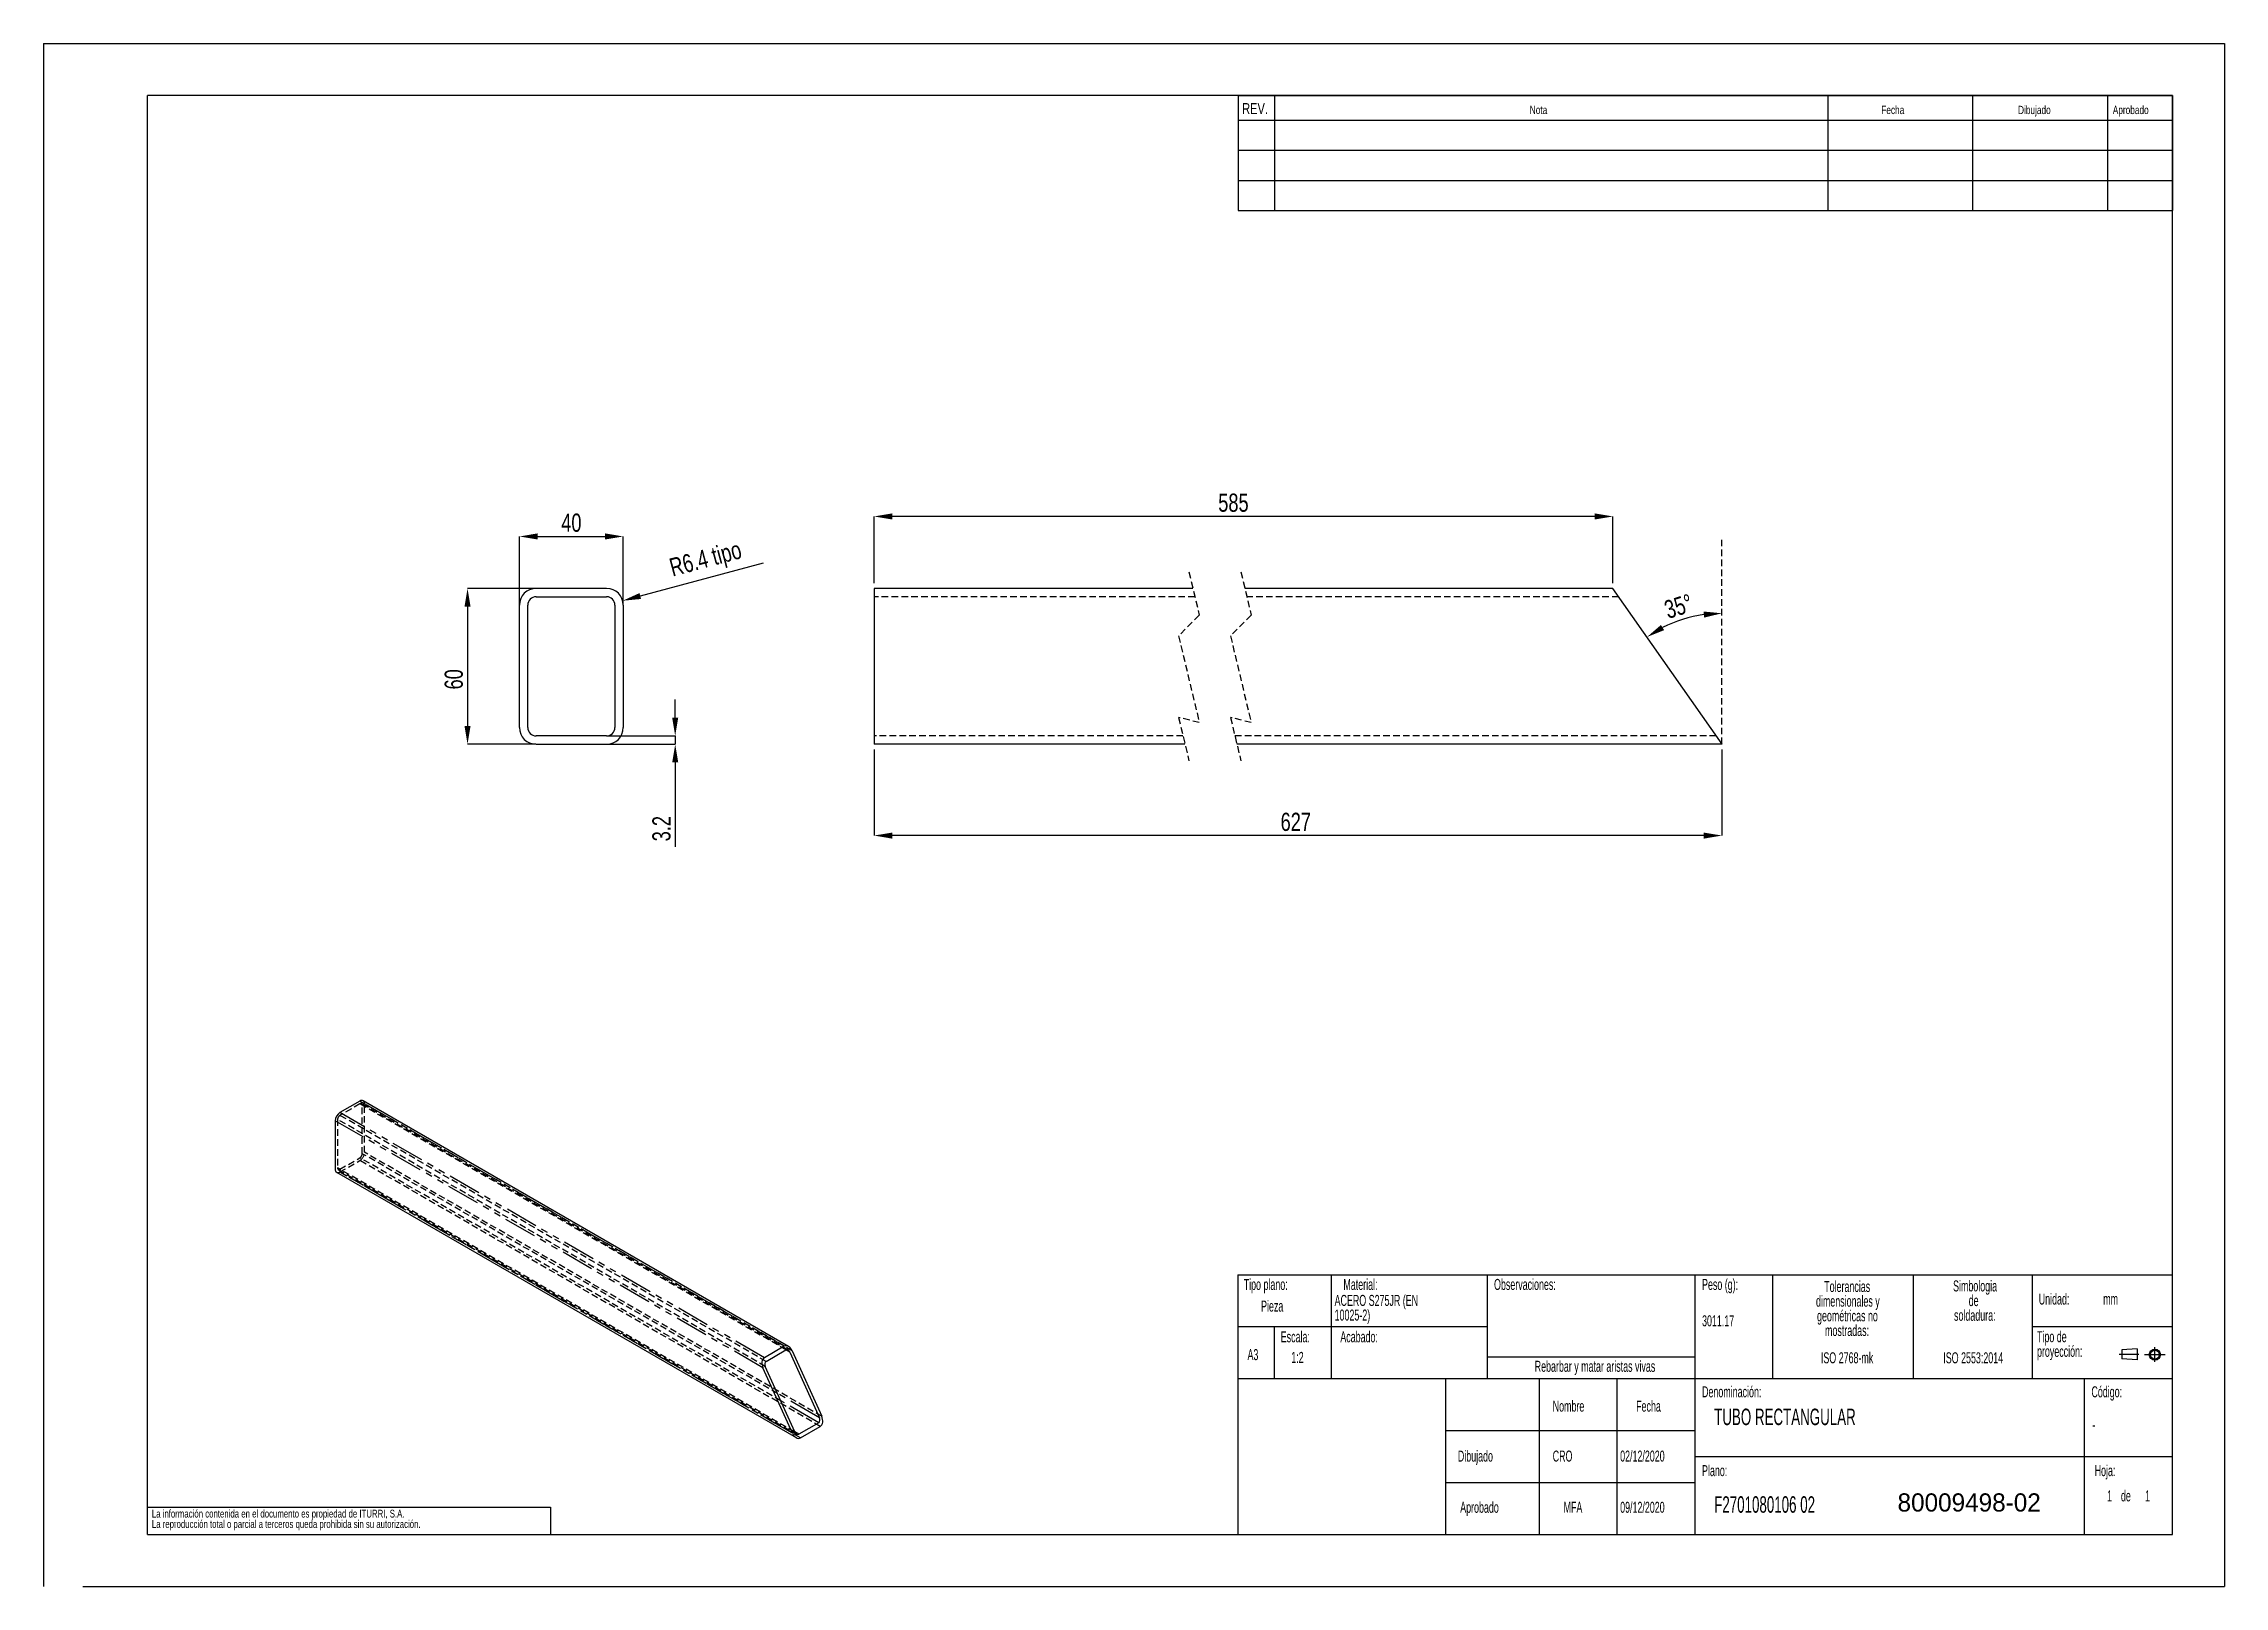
# Model space of a CAD drawing. Extents: x 0 to 2826, y 0 to 813.
# Drawn here: x 0 to 420, y 0 to 297 of the extents above; entities that cross this region are included whole.
import ezdxf

# ---------------------------------------------------------------- set-up
doc = ezdxf.new("R2010")
doc.units = 0
doc.header["$PDSIZE"] = -1
for name, pattern in [('SLD-CENTRADA-DOBLE', [12.7, 6.35, -1.27, 1.27, -1.27, 1.27, -1.27]), ('SLD-CENTRADA-TRAZOS-LARGOS', [19.05, 15.24, -1.27, 1.27, -1.27]), ('SLD-CONTINUA', [0]), ('SLD-DISCONTINUA', [1.905, 1.27, -0.635])]:
    doc.linetypes.add(name, pattern=pattern)
doc.layers.get('0').update_dxf_attribs({"linetype": 'CONTINUOUS'})
doc.layers.get('Defpoints').update_dxf_attribs({"linetype": 'CONTINUOUS'})
doc.layers.add('FORMATO', color=7, linetype='SLD-CONTINUA')
doc.layers.add('SLD-0', color=179, linetype='SLD-CONTINUA')
doc.styles.add('SLDTEXTSTYLE0', font='TXT', dxfattribs={"width": 0.605})
doc.styles.add('SLDTEXTSTYLE1', font='TXT', dxfattribs={"width": 0.75})
doc.dimstyles.new('SLDDIMSTYLE0', dxfattribs={"dimtxt": 3.5, "dimasz": 3.5, "dimexe": 0, "dimexo": 0.0625, "dimgap": 0.875, "dimtad": 1, "dimdec": 1, "dimlfac": 2, "dimrnd": 1e-09, "dimzin": 12, "dimdsep": 46, "dimtxsty": 'SLDTEXTSTYLE1', "dimsah": 1, "dimcen": 0.09, "dimadec": 0, "dimazin": 0, "dimtfac": 1, "dimtdec": 1, "dimtofl": 0, "dimtmove": 0, "dimatfit": 3, "dimfxl": 0, "dimtolj": 1, "dimtzin": 12, "dimarcsym": 0})
doc.dimstyles.new('SLDDIMSTYLE1', dxfattribs={"dimtxt": 3.5, "dimasz": 3.5, "dimexe": 0, "dimexo": 0.0625, "dimgap": 0.875, "dimtad": 1, "dimdec": 1, "dimlfac": 2, "dimrnd": 1e-09, "dimzin": 12, "dimdsep": 46, "dimtxsty": 'SLDTEXTSTYLE1', "dimsah": 1, "dimcen": 0.09, "dimadec": 0, "dimazin": 0, "dimtfac": 1, "dimtdec": 1, "dimtmove": 0, "dimatfit": 0, "dimfxl": 0, "dimtolj": 1, "dimtzin": 12, "dimarcsym": 0})
doc.dimstyles.new('SLDDIMSTYLE2', dxfattribs={"dimtxt": 3.5, "dimasz": 3.5, "dimexe": 0, "dimexo": 0.0625, "dimgap": 0.875, "dimtad": 1, "dimdec": 1, "dimlfac": 2, "dimrnd": 1e-09, "dimzin": 12, "dimdsep": 46, "dimtxsty": 'SLDTEXTSTYLE1', "dimsah": 1, "dimcen": 0, "dimadec": 0, "dimazin": 0, "dimtfac": 1, "dimtdec": 1, "dimtofl": 0, "dimtmove": 0, "dimatfit": 3, "dimfxl": 0, "dimtolj": 1, "dimtzin": 12, "dimarcsym": 0})

msp = doc.modelspace()

# ---------------------------------------------------------------- texts
at = {"insert": (357.053, 17.904), "char_height": 3.5, "width": 30.0125, "attachment_point": 1}
msp.add_mtext('80009498-02', dxfattribs=at)
at = {"layer": 'FORMATO', "attachment_point": 1, "style": 'SLDTEXTSTYLE1'}
for s, insert, char_height in [('REV.', (230.836, 285.552), 2.1167), ('Nota', (286.224, 285.026), 1.5875), ('Fecha', (353.926, 285.026), 1.5875), ('Dibujado', (380.261, 285.026), 1.5875), ('Aprobado', (398.51, 285.026), 1.5875)]:
    msp.add_mtext(s, dxfattribs=dict(at, insert=insert, char_height=char_height))
at = {"layer": 'SLD-0', "style": 'SLDTEXTSTYLE0'}
for s, insert, char_height, attachment_point in [('Tipo plano:', (231.129, 59.181), 2.11667, 1), ('Tipo plano:', (231.129, 59.181), 2.11667, 1), ('Material:', (250.33, 59.181), 2.1167, 1), ('Material:', (250.33, 59.181), 2.1167, 1), ('Observaciones:', (279.339, 59.181), 2.11667, 1), ('Observaciones:', (279.339, 59.181), 2.11667, 1), ('Peso (g):', (319.403, 59.181), 2.1167, 1), ('Peso (g):', (319.403, 59.181), 2.1167, 1), ('Pieza', (234.473, 55.019), 2.1167, 1), ('Pieza', (234.473, 55.019), 2.1167, 1), ('Unidad:', (384.246, 56.371), 2.1167, 1), ('Unidad:', (384.246, 56.371), 2.1167, 1), ('mm', (396.662, 56.371), 2.1167, 1), ('mm', (396.662, 56.371), 2.1167, 1), ('3011.17', (319.403, 52.181), 2.1167, 1), ('3011.17', (319.403, 52.181), 2.1167, 1), ('Escala:', (238.263, 49.101), 2.1167, 1), ('Escala:', (238.263, 49.101), 2.1167, 1), ('Acabado:', (249.738, 49.101), 2.1167, 1), ('Acabado:', (249.738, 49.101), 2.1167, 1), ('A3', (231.859, 45.674), 2.1167, 1), ('A3', (231.859, 45.674), 2.1167, 1), ('1:2', (240.29, 45.135), 2.1167, 1), ('1:2', (240.29, 45.135), 2.1167, 1), ('Rebarbar y matar aristas vivas', (298.785, 43.424), 2.11667, 2), ('Rebarbar y matar aristas vivas', (298.785, 43.424), 2.11667, 2), ('ISO 2768-mk', (347.337, 45.06), 2.11667, 2), ('ISO 2768-mk', (347.337, 45.06), 2.11667, 2), ('ISO 2553:2014', (371.625, 45.06), 2.11667, 2), ('ISO 2553:2014', (371.625, 45.06), 2.11667, 2), ('Denominación:', (319.403, 38.514), 2.11667, 1), ('Denominación:', (319.403, 38.514), 2.11667, 1), ('Código:', (394.398, 38.514), 2.1167, 1), ('Código:', (394.398, 38.514), 2.1167, 1), ('Nombre', (290.638, 35.755), 2.1167, 1), ('Nombre', (290.638, 35.755), 2.1167, 1), ('Fecha', (306.708, 35.755), 2.1167, 1), ('Fecha', (306.708, 35.755), 2.1167, 1), ('TUBO RECTANGULAR', (321.739, 34.217), 3.175, 1), ('TUBO RECTANGULAR', (321.739, 34.217), 3.175, 1), ('-', (394.586, 32.193), 2.117, 1), ('-', (394.586, 32.193), 2.117, 1), ('Dibujado', (272.373, 26.14), 2.1167, 1), ('Dibujado', (272.373, 26.14), 2.1167, 1), ('CRO', (290.638, 26.14), 2.1167, 1), ('02/12/2020', (303.629, 26.14), 2.1167, 1), ('Plano:', (319.403, 23.338), 2.1167, 1), ('Plano:', (319.403, 23.338), 2.1167, 1), ('Hoja:', (395.014, 23.338), 2.1167, 1), ('Hoja:', (395.014, 23.338), 2.1167, 1), ('F2701080106 02', (321.739, 17.347), 3.175, 1), ('F2701080106 02', (321.739, 17.347), 3.175, 1), ('1', (397.413, 18.475), 2.117, 1), ('1', (397.413, 18.475), 2.117, 1), ('1', (397.413, 18.475), 2.117, 1), ('1', (397.413, 18.475), 2.117, 1), ('de', (400.078, 18.475), 2.1167, 1), ('de', (400.078, 18.475), 2.1167, 1), ('de', (400.078, 18.475), 2.1167, 1), ('de', (400.078, 18.475), 2.1167, 1), ('1', (404.731, 18.475), 2.117, 1), ('1', (404.731, 18.475), 2.117, 1), ('1', (404.731, 18.475), 2.117, 1), ('1', (404.731, 18.475), 2.117, 1), ('Aprobado', (272.825, 16.282), 2.1167, 1), ('Aprobado', (272.825, 16.282), 2.1167, 1), ('MFA', (292.735, 16.282), 2.1167, 1), ('09/12/2020', (303.629, 16.282), 2.1167, 1)]:
    msp.add_mtext(s, dxfattribs=dict(at, insert=insert, char_height=char_height, attachment_point=attachment_point))

# ---------------------------------------------------------------- blocks, each defined once
blk = doc.blocks.new('BLOQUE3')
at = {"color": 7, "linetype": 'SLD-CENTRADA-TRAZOS-LARGOS'}
for p, q in [((397.92, 130.06), (394.8, 130.06)), ((398.88, 130.02), (402.16, 130.02)), ((400.52, 128.85), (400.52, 131.19))]:
    blk.add_line(p, q, dxfattribs=at)
at = {"color": 7, "linetype": 'SLD-CONTINUA'}
for p, q in [((397.68, 130.95), (395.23, 130.77)), ((395.23, 130.77), (395.23, 129.34)), ((397.68, 130.95), (397.68, 129.16)), ((397.68, 129.16), (395.23, 129.34))]:
    blk.add_line(p, q, dxfattribs=at)
for radius in [0.892, 0.713]:
    blk.add_circle((400.52, 130.02), radius, dxfattribs=at)
blk = doc.blocks.new('SW_NOTE_0')
at = {"layer": 'SLD-0', "color": 0, "attachment_point": 2, "style": 'SLDTEXTSTYLE0'}
for s, insert, char_height in [('dimensionales y', (7.54, -0.09), 2.1167), ('Tolerancias', (7.41, 2.73), 2.1167), ('geométricas no', (7.46, -2.92), 2.1167), ('mostradas:', (7.38, -5.74), 2.117)]:
    blk.add_mtext(s, dxfattribs=dict(at, insert=insert, char_height=char_height))
blk = doc.blocks.new('SW_NOTE_0_1')
at = {"layer": 'SLD-0', "color": 0, "attachment_point": 1, "style": 'SLDTEXTSTYLE0'}
for s, insert, char_height in [('Tipo de', (0, 2.73), 2.117), ('proyección:', (0, -0.09), 2.1167)]:
    blk.add_mtext(s, dxfattribs=dict(at, insert=insert, char_height=char_height))
blk = doc.blocks.new('SW_NOTE_0_2')
at = {"layer": 'SLD-0', "color": 0, "char_height": 2.117, "attachment_point": 2, "style": 'SLDTEXTSTYLE0'}
for s, insert in [('Simbologia', (7.11, 2.73)), ('de', (6.84, -0.09)), ('soldadura:', (7.06, -2.92))]:
    blk.add_mtext(s, dxfattribs=dict(at, insert=insert))
blk = doc.blocks.new('SW_NOTE_0_3')
at = {"layer": 'SLD-0', "color": 0, "attachment_point": 1, "style": 'SLDTEXTSTYLE0'}
for s, insert, char_height in [('ACERO S275JR (EN', (0, 2.73), 2.1167), ('10025-2)', (0, -0.09), 2.117)]:
    blk.add_mtext(s, dxfattribs=dict(at, insert=insert, char_height=char_height))
blk = doc.blocks.new('SW_NOTE_0_4')
at = {"layer": 'SLD-0', "color": 0, "char_height": 1.5, "attachment_point": 1, "style": 'SLDTEXTSTYLE1'}
for s, insert in [('La información contenida en el documento es propiedad de ITURRI, S.A.', (0, 1.93)), ('La reproducción total o parcial a terceros queda prohibida sin su autorización.', (0, -0.07))]:
    blk.add_mtext(s, dxfattribs=dict(at, insert=insert))
blk = doc.blocks.new('SW_NOTE_0_5')
at = {"layer": 'SLD-0', "color": 0, "attachment_point": 2, "style": 'SLDTEXTSTYLE0'}
for s, insert, char_height in [('dimensionales y', (7.54, -0.09), 2.1167), ('Tolerancias', (7.41, 2.73), 2.1167), ('geométricas no', (7.46, -2.92), 2.1167), ('mostradas:', (7.38, -5.74), 2.117)]:
    blk.add_mtext(s, dxfattribs=dict(at, insert=insert, char_height=char_height))
blk = doc.blocks.new('SW_NOTE_0_6')
at = {"layer": 'SLD-0', "color": 0, "attachment_point": 1, "style": 'SLDTEXTSTYLE0'}
for s, insert, char_height in [('Tipo de', (0, 2.73), 2.117), ('proyección:', (0, -0.09), 2.1167)]:
    blk.add_mtext(s, dxfattribs=dict(at, insert=insert, char_height=char_height))
blk = doc.blocks.new('SW_NOTE_0_7')
at = {"layer": 'SLD-0', "color": 0, "char_height": 2.117, "attachment_point": 2, "style": 'SLDTEXTSTYLE0'}
for s, insert in [('Simbologia', (7.11, 2.73)), ('de', (6.84, -0.09)), ('soldadura:', (7.06, -2.92))]:
    blk.add_mtext(s, dxfattribs=dict(at, insert=insert))
blk = doc.blocks.new('SW_NOTE_0_8')
at = {"layer": 'SLD-0', "color": 0, "attachment_point": 1, "style": 'SLDTEXTSTYLE0'}
for s, insert, char_height in [('ACERO S275JR (EN', (0, 2.73), 2.1167), ('10025-2)', (0, -0.09), 2.117)]:
    blk.add_mtext(s, dxfattribs=dict(at, insert=insert, char_height=char_height))
blk = doc.blocks.new('SW_NOTE_0_9')
at = {"layer": 'SLD-0', "color": 0, "char_height": 1.5, "attachment_point": 1, "style": 'SLDTEXTSTYLE1'}
for s, insert in [('La información contenida en el documento es propiedad de ITURRI, S.A.', (0, 1.93)), ('La reproducción total o parcial a terceros queda prohibida sin su autorización.', (0, -0.07))]:
    blk.add_mtext(s, dxfattribs=dict(at, insert=insert))
blk = doc.blocks.new('_D')
at = {"layer": 'Defpoints', "color": 0}
for p in [(159.94, 162.12), (323.23, 162.12), (159.94, 144.54)]:
    blk.add_point(p, dxfattribs=at)
at = {"layer": 'FORMATO', "color": 0, "lineweight": -2}
for p, q in [((159.94, 161.12), (159.94, 144.54)), ((323.23, 161.12), (323.23, 144.54)), ((319.73, 144.54), (163.44, 144.54))]:
    blk.add_line(p, q, dxfattribs=at)
at = {"layer": 'FORMATO', "color": 0}
for points in [[(163.44, 145.12), (163.44, 143.95), (159.94, 144.54)], [(319.73, 145.12), (319.73, 143.95), (323.23, 144.54)]]:
    blk.add_solid(points, dxfattribs=at)
at = {"layer": 'FORMATO', "color": 0, "insert": (241.16, 147.16), "char_height": 3.5, "attachment_point": 5, "style": 'SLDTEXTSTYLE1'}
blk.add_mtext('\\A1;627', dxfattribs=at)
blk = doc.blocks.new('_D_1')
at = {"layer": 'Defpoints', "color": 0}
for p in [(159.94, 205.98), (159.94, 192.12), (302.25, 192.12)]:
    blk.add_point(p, dxfattribs=at)
at = {"layer": 'FORMATO', "color": 0, "lineweight": -2}
for p, q in [((159.94, 193.12), (159.94, 205.98)), ((298.75, 205.98), (163.44, 205.98)), ((302.25, 193.12), (302.25, 205.98))]:
    blk.add_line(p, q, dxfattribs=at)
at = {"layer": 'FORMATO', "color": 0}
for points in [[(163.44, 206.56), (163.44, 205.39), (159.94, 205.98)], [(298.75, 206.56), (298.75, 205.39), (302.25, 205.98)]]:
    blk.add_solid(points, dxfattribs=at)
at = {"layer": 'FORMATO', "color": 0, "insert": (229.15, 208.6), "char_height": 3.5, "attachment_point": 5, "style": 'SLDTEXTSTYLE1'}
blk.add_mtext('\\A1;585', dxfattribs=at)
blk = doc.blocks.new('_D_2')
at = {"layer": 'Defpoints', "color": 0}
for p in [(111.64, 202.12), (91.64, 188.92), (111.64, 188.92)]:
    blk.add_point(p, dxfattribs=at)
at = {"layer": 'FORMATO', "color": 0, "lineweight": -2}
for p, q in [((91.64, 188.98), (91.64, 202.12)), ((95.14, 202.12), (108.14, 202.12)), ((111.64, 188.98), (111.64, 202.12))]:
    blk.add_line(p, q, dxfattribs=at)
at = {"layer": 'FORMATO', "color": 0}
for points in [[(95.14, 202.71), (95.14, 201.54), (91.64, 202.12)], [(108.14, 202.71), (108.14, 201.54), (111.64, 202.12)]]:
    blk.add_solid(points, dxfattribs=at)
at = {"layer": 'FORMATO', "color": 0, "insert": (101.64, 204.75), "char_height": 3.5, "attachment_point": 5, "style": 'SLDTEXTSTYLE1'}
blk.add_mtext('\\A1;40', dxfattribs=at)
blk = doc.blocks.new('_D_3')
at = {"layer": 'Defpoints', "color": 0}
for p in [(94.84, 192.12), (81.64, 162.12), (94.84, 162.12)]:
    blk.add_point(p, dxfattribs=at)
at = {"layer": 'FORMATO', "color": 0, "lineweight": -2}
for p, q in [((94.78, 192.12), (81.64, 192.12)), ((81.64, 188.62), (81.64, 165.62)), ((94.78, 162.12), (81.64, 162.12))]:
    blk.add_line(p, q, dxfattribs=at)
at = {"layer": 'FORMATO', "color": 0}
for points in [[(81.06, 188.62), (82.22, 188.62), (81.64, 192.12)], [(81.06, 165.62), (82.22, 165.62), (81.64, 162.12)]]:
    blk.add_solid(points, dxfattribs=at)
at = {"layer": 'FORMATO', "color": 0, "insert": (79.01, 174.62), "char_height": 3.5, "attachment_point": 5, "rotation": 90, "style": 'SLDTEXTSTYLE1'}
blk.add_mtext('\\A1;60', dxfattribs=at)
blk = doc.blocks.new('_D_4')
at = {"layer": 'Defpoints', "color": 0}
for p in [(108.44, 163.72), (108.44, 162.12), (121.64, 163.72)]:
    blk.add_point(p, dxfattribs=at)
at = {"layer": 'FORMATO', "color": 0, "lineweight": -2}
for p, q in [((121.64, 167.22), (121.64, 170.72)), ((108.5, 163.72), (121.64, 163.72)), ((108.5, 162.12), (121.64, 162.12)), ((121.64, 163.72), (121.64, 162.12)), ((121.64, 158.62), (121.64, 142.37))]:
    blk.add_line(p, q, dxfattribs=at)
at = {"layer": 'FORMATO', "color": 0}
for points in [[(121.06, 167.22), (122.22, 167.22), (121.64, 163.72)], [(121.06, 158.62), (122.22, 158.62), (121.64, 162.12)]]:
    blk.add_solid(points, dxfattribs=at)
at = {"layer": 'FORMATO', "color": 0, "insert": (119.01, 145.87), "char_height": 3.5, "attachment_point": 5, "rotation": 90, "style": 'SLDTEXTSTYLE1'}
blk.add_mtext('\\A1;3.2', dxfattribs=at)
blk = doc.blocks.new('_D_5')
at = {"layer": 'Defpoints', "color": 0}
for p in [(111.53, 189.75), (108.44, 188.92)]:
    blk.add_point(p, dxfattribs=at)
at = {"layer": 'FORMATO', "color": 0, "lineweight": -2}
blk.add_line((138.58, 197), (114.91, 190.66), dxfattribs=at)
at = {"layer": 'FORMATO', "color": 0}
blk.add_solid([(114.76, 191.22), (115.06, 190.09), (111.53, 189.75)], dxfattribs=at)
at = {"layer": 'FORMATO', "color": 0, "insert": (127.6, 197.38), "char_height": 3.5, "attachment_point": 5, "rotation": 15, "style": 'SLDTEXTSTYLE1'}
blk.add_mtext('\\A1;R6.4 tipo', dxfattribs=at)
blk = doc.blocks.new('*D21')
at = {"layer": 'Defpoints', "color": 0}
for p in [(323.23, 202.12), (302.25, 192.12), (318.14, 186.81), (323.23, 162.12), (323.26, 162.12)]:
    blk.add_point(p, dxfattribs=at)
at = {"layer": 'FORMATO', "color": 0, "lineweight": -2}
blk.add_arc((323.23, 162.15), 25.17, 97.9724, 117.0276, dxfattribs=at)
at = {"layer": 'FORMATO', "color": 0}
for points in [[(312.1, 184.08), (311.49, 185.08), (308.8, 182.77)], [(319.7, 187.67), (319.78, 186.5), (323.23, 187.33)]]:
    blk.add_solid(points, dxfattribs=at)
at = {"layer": 'FORMATO', "color": 0, "insert": (314.88, 188.67), "char_height": 3.5, "attachment_point": 5, "rotation": 17.5, "style": 'SLDTEXTSTYLE1'}
blk.add_mtext('\\A1;35°', dxfattribs=at)

# ---------------------------------------------------------------- dimensions: what is measured, and where the dimension line sits
at = {"layer": 'FORMATO', "color": 7}
for base, p1, p2, text, picture, middle in [((159.942, 205.976), (302.25, 192.122), (159.942, 192.122), '585', '_D_1', (229.153, 205.976)), ((159.942, 144.537), (323.234, 162.125), (159.942, 162.122), '627', '_D', (241.161, 144.537))]:
    dim = msp.add_linear_dim(base=base, p1=p1, p2=p2, text=text, dimstyle='SLDDIMSTYLE0', override={"dimexo": 1}, dxfattribs=at)
    dim.commit()
    dim.dimension.update_dxf_attribs({"geometry": picture, "text_midpoint": middle, "dimtype": 160})
dim = msp.add_linear_dim(base=(111.639, 202.122), p1=(91.639, 188.922), p2=(111.639, 188.922), dimstyle='SLDDIMSTYLE0', dxfattribs=at)
dim.commit()
dim.dimension.update_dxf_attribs({"geometry": '_D_2', "text_midpoint": (101.639, 202.122), "dimtype": 160})
dim = msp.add_radius_dim(center=(108.439, 188.922), mpoint=(111.53, 189.751), text='<> tipo', dimstyle='SLDDIMSTYLE2', dxfattribs=at)
dim.commit()
dim.dimension.update_dxf_attribs({"geometry": '_D_5', "text_midpoint": (128.434, 194.28)})
dim = msp.add_angular_dim_2l(base=(318.144, 186.807), line1=((323.234, 162.125), (323.234, 202.125)), line2=((323.256, 162.122), (302.25, 192.122)), dimstyle='SLDDIMSTYLE0', dxfattribs=at)
dim.commit()
dim.dimension.update_dxf_attribs({"geometry": '*D21', "text_midpoint": (314.875, 188.666)})
for base, p1, p2, dimstyle, picture, middle in [((81.639, 162.122), (94.839, 192.122), (94.839, 162.122), 'SLDDIMSTYLE0', '_D_3', (81.639, 174.622)), ((121.639, 163.722), (108.439, 162.122), (108.439, 163.722), 'SLDDIMSTYLE1', '_D_4', (121.639, 145.866))]:
    dim = msp.add_linear_dim(base=base, p1=p1, p2=p2, angle=90, dimstyle=dimstyle, dxfattribs=at)
    dim.commit()
    dim.dimension.update_dxf_attribs({"geometry": picture, "text_midpoint": middle, "dimtype": 160})

# ---------------------------------------------------------------- linework, layer by layer
at = {"color": 7, "linetype": 'SLD-CONTINUA'}
for p, q in [((0, 297), (420, 297)), ((0, 297), (0, -0.001)), ((420, 297), (420, 0)), ((410, 287), (20, 287)), ((20, 10), (20, 287)), ((410, 10), (410, 287)), ((108.439, 192.122), (94.839, 192.122)), ((94.839, 190.522), (108.439, 190.522)), ((159.942, 192.122), (159.942, 188.922)), ((221.342, 192.122), (159.942, 192.122)), ((302.25, 192.122), (231.342, 192.122)), ((91.639, 165.322), (91.639, 188.922)), ((93.239, 165.322), (93.239, 188.922)), ((110.039, 188.922), (110.039, 165.322)), ((111.639, 188.922), (111.639, 165.322)), ((159.942, 188.922), (159.942, 165.322)), ((159.942, 165.322), (159.942, 162.122)), ((108.439, 163.722), (94.839, 163.722)), ((94.839, 162.122), (108.439, 162.122)), ((219.819, 162.122), (159.942, 162.122)), ((323.256, 162.122), (229.819, 162.122)), ((60.916, 93.424), (57.069, 91.203)), ((143.481, 46.193), (61.556, 93.487)), ((56.164, 89.636), (56.164, 80.295)), ((56.429, 79.709), (144.915, 28.627)), ((230, 60), (410, 60)), ((230, 60), (230, 10)), ((142.656, 46.237), (138.809, 44.016)), ((144.202, 29.472), (138.538, 42.083)), ((144.654, 29.733), (138.99, 42.344)), ((139.126, 43.311), (142.972, 45.531)), ((143.742, 45.087), (149.406, 32.476)), ((144.194, 45.348), (149.859, 32.737)), ((149.27, 31.509), (145.424, 29.289)), ((145.741, 28.583), (149.587, 30.804)), ((20, 10), (410, 10)), ((7.531, 0), (420, 0))]:
    msp.add_line(p, q, dxfattribs=at)
at = {"color": 7, "linetype": 'SLD-DISCONTINUA'}
for p, q in [((323.234, 162.125), (323.234, 202.125)), ((220.58, 195.297), (222.58, 186.96)), ((230.58, 195.297), (232.58, 186.96)), ((221.726, 190.522), (159.942, 190.522)), ((303.37, 190.522), (231.726, 190.522)), ((222.58, 186.96), (218.58, 182.96)), ((232.58, 186.96), (228.58, 182.96)), ((218.58, 182.96), (222.58, 166.285)), ((228.58, 182.96), (232.58, 166.285)), ((222.58, 166.285), (218.58, 167.285)), ((218.58, 167.285), (220.58, 158.947)), ((232.58, 166.285), (228.58, 167.285)), ((228.58, 167.285), (230.58, 158.947)), ((219.435, 163.722), (159.942, 163.722)), ((322.136, 163.722), (229.435, 163.722)), ((60.916, 92.901), (57.069, 90.681)), ((142.972, 45.531), (60.916, 92.901)), ((143.385, 45.509), (61.236, 92.933)), ((61.369, 83.299), (61.369, 92.64)), ((142.972, 45.531), (61.369, 92.64)), ((61.821, 83.56), (61.821, 92.901)), ((144.194, 45.348), (61.821, 92.901)), ((56.617, 89.897), (56.617, 80.556)), ((138.99, 42.344), (56.617, 89.897)), ((139.126, 43.311), (57.069, 90.681)), ((144.654, 29.733), (56.617, 80.556)), ((56.749, 80.263), (145.011, 29.31)), ((57.069, 80.294), (60.916, 82.515)), ((57.069, 79.772), (60.916, 81.993)), ((144.654, 29.733), (57.069, 80.294)), ((141.961, 35.729), (60.916, 82.515)), ((149.587, 30.804), (60.916, 81.993)), ((141.328, 37.14), (61.369, 83.299)), ((149.859, 32.737), (61.821, 83.56)), ((145.741, 28.583), (57.069, 79.772))]:
    msp.add_line(p, q, dxfattribs=at)
msp.add_line((323.256, 162.122), (302.25, 192.122))
at = {"color": 8, "linetype": 'SLD-CENTRADA-DOBLE'}
for p, q in [((142.656, 46.237), (60.916, 93.424)), ((138.538, 42.083), (56.164, 89.636)), ((138.809, 44.016), (57.069, 91.203)), ((144.202, 29.472), (56.164, 80.295)), ((143.742, 45.087), (142.972, 45.531)), ((149.406, 32.476), (141.328, 37.14)), ((149.27, 31.509), (141.961, 35.729)), ((145.424, 29.289), (144.654, 29.733))]:
    msp.add_line(p, q, dxfattribs=at)
at = {"color": 7, "linetype": 'SLD-CONTINUA'}
for centre, radius, start, end in [((94.839, 188.922), 3.2, 90, 180), ((94.839, 188.922), 1.6, 90, 180), ((108.439, 188.922), 3.2, 0, 90), ((108.439, 188.922), 1.6, 360, 90), ((94.839, 165.322), 3.2, 180, 270), ((94.839, 165.322), 1.6, 180, 270), ((108.439, 165.322), 3.2, 270, 0), ((108.439, 165.322), 1.6, 270, 0), ((61.291, 92.901), 0.644, 65.6929, 125.61755), ((58.129, 89.546), 1.967, 122.60548, 177.39452), ((56.773, 80.217), 0.614, 172.74527, 235.94255)]:
    msp.add_arc(centre, radius, start, end, dxfattribs=at)
at = {"color": 7, "linetype": 'SLD-DISCONTINUA'}
for centre, radius, start, end in [((61.093, 92.685), 0.279, 350.78594, 129.20322), ((61.212, 92.979), 0.614, 352.74527, 55.94255), ((57.599, 89.852), 0.984, 122.6055, 177.39453), ((56.893, 80.511), 0.279, 170.78594, 309.20322), ((59.856, 83.65), 1.967, 302.60548, 357.39452), ((60.386, 83.344), 0.984, 302.6055, 357.39453), ((56.695, 80.295), 0.644, 245.6929, 305.61755)]:
    msp.add_arc(centre, radius, start, end, dxfattribs=at)
at = {"color": 7, "linetype": 'SLD-CONTINUA'}
for centre, major_axis, start_param, end_param in [((143.289, 44.826), (-0.518, 1.465), 4.8356738, 6.4064701), ((139.443, 42.605), (-0.518, 1.465), 0.1232848, 1.6940811), ((139.443, 42.605), (-0.259, 0.732), 0.1232848, 1.6940811), ((143.289, 44.826), (-0.259, 0.732), 4.8356738, 6.4064701), ((145.107, 29.994), (-0.518, 1.465), 1.6940811, 3.2648775), ((145.107, 29.994), (-0.259, 0.732), 1.6940811, 3.2648775), ((148.954, 32.215), (-0.259, 0.732), 3.2648775, 4.8356738), ((148.954, 32.215), (-0.518, 1.465), 3.2648775, 4.8356738)]:
    msp.add_ellipse(centre, major_axis=major_axis, ratio=0.6665152, start_param=start_param, end_param=end_param, dxfattribs=at)
at = {"layer": 'FORMATO'}
for p, q in [((230.091, 287), (410, 287)), ((230.091, 287), (230.091, 264.866)), ((237.034, 287), (237.034, 264.866)), ((343.657, 287), (343.657, 264.866)), ((371.462, 287), (371.462, 264.866)), ((397.513, 287), (397.513, 264.866)), ((410, 287), (410, 264.866)), ((230.091, 282.266), (410, 282.266)), ((230.091, 276.466), (410, 276.466)), ((230.091, 270.666), (410, 270.666)), ((230.091, 264.866), (410, 264.866))]:
    msp.add_line(p, q, dxfattribs=at)
at = {"layer": 'SLD-0'}
for p, q in [((248, 60), (248, 40)), ((278, 60), (278, 40)), ((318, 60), (318, 40)), ((333, 60), (333, 40)), ((360.082, 60), (360.082, 40)), ((383, 60), (383, 40)), ((230, 50), (248, 50)), ((237, 50), (237, 40)), ((248, 50), (278, 50)), ((383, 50), (410, 50)), ((278, 44.158), (318, 44.158)), ((230, 40), (410, 40)), ((270, 40), (270, 10)), ((288, 40), (288, 10)), ((303, 40), (303, 10)), ((318, 40), (318, 10)), ((393, 40), (393, 10)), ((270, 30), (318, 30)), ((318, 25), (393, 25)), ((393, 25), (410, 25)), ((270, 20), (318, 20)), ((20.002, 15.245), (97.629, 15.245)), ((97.629, 15.245), (97.629, 10))]:
    msp.add_line(p, q, dxfattribs=at)

# ---------------------------------------------------------------- block references
at = {"color": 7, "linetype": 'Continuous', "xscale": 1.2, "yscale": 1.2, "zscale": 1.2}
msp.add_blockref('BLOQUE3', (-74.011, -111.408), dxfattribs=at)
msp.add_blockref('BLOQUE3', (-74.011, -111.408), dxfattribs=at)
at = {"layer": 'SLD-0'}
for name, p in [('SW_NOTE_0', (339.945, 56.056)), ('SW_NOTE_0_5', (339.945, 56.056)), ('SW_NOTE_0_2', (364.873, 56.166)), ('SW_NOTE_0_7', (364.873, 56.166)), ('SW_NOTE_0_3', (248.635, 53.377)), ('SW_NOTE_0_8', (248.635, 53.377)), ('SW_NOTE_0_1', (383.914, 46.391)), ('SW_NOTE_0_6', (383.914, 46.391)), ('SW_NOTE_0_4', (20.838, 12.819)), ('SW_NOTE_0_9', (20.838, 12.819))]:
    msp.add_blockref(name, p, dxfattribs=at)

msp.set_redraw_order([(e.dxf.handle, doc.entitydb.next_handle()) for e in msp.query("TEXT MTEXT ATTDEF DIMENSION ARC_DIMENSION")])  # texts and dimensions are drawn at this point

doc.saveas('drawing.dxf')
